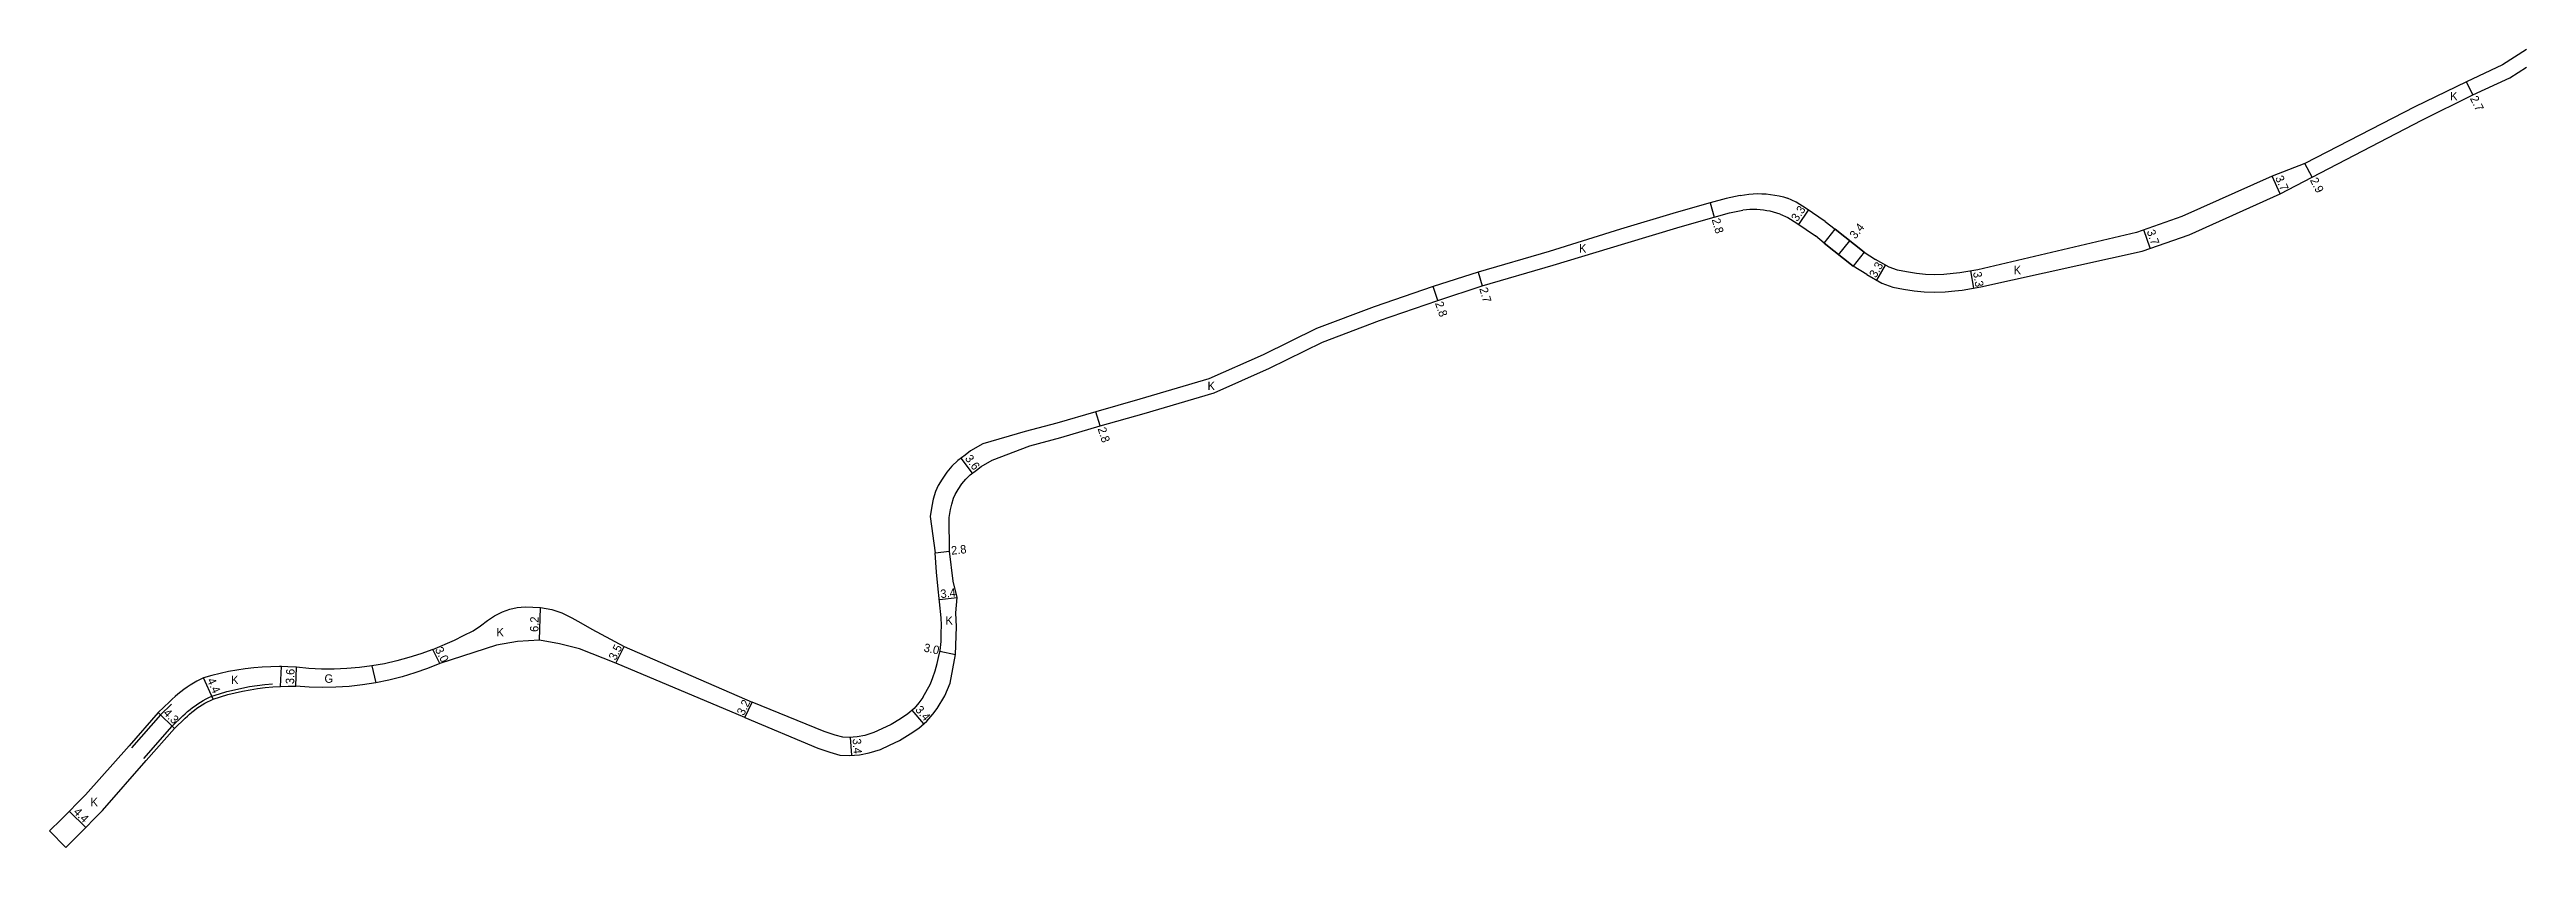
# Model space of a CAD drawing. Header units: metres. Extents: x 0 to 4000, y -96000 to -93000.
# Drawn here: x 330.4 to 800, y -94066.5 to -93915.4 of the extents above; entities that cross this region are included whole.
import ezdxf

# ---------------------------------------------------------------- set-up
doc = ezdxf.new("R2010")
doc.units = ezdxf.units.M
doc.header["$LTSCALE"] = 2.5
for name, color, linetype in [('幅員', 7, 'Continuous'), ('歩道・分離帯・安全施設', 7, 'Continuous'), ('舗装', 7, 'Continuous'), ('道路', 7, 'Continuous')]:
    doc.layers.add(name, color=color, linetype=linetype)
doc.styles.get("Standard").update_dxf_attribs({"font": ''})
doc.styles.get('Standard').set_extended_font_data('@MS PGothic')

msp = doc.modelspace()

# ---------------------------------------------------------------- texts
at = {"layer": '幅員'}
for s, rotation, p in [('2.7', 296.5081, (789.25, -93924.65)), ('3.7', 294.1684, (752.32, -93939.7)), ('2.9', 297.4751, (758.91, -93940.15)), ('3.3', 55.9676, (661.78, -93948.09)), ('2.8', 285.7465, (645.52, -93947.6)), ('3.4', 51.601, (672.78, -93951.39)), ('3.7', 289.3997, (727.98, -93949.84)), ('3.3', 60.4226, (676.67, -93958.75)), ('3.3', 279.488, (695.06, -93957.6)), ('2.8', 289.121, (593.04, -93963.44)), ('2.7', 286.374, (601.45, -93960.7)), ('2.8', 287.6909, (529.09, -93987.22)), ('3.6', 306.733, (503.87, -93992.88)), ('2.8', 6.0505, (501.41, -94011.09)), ('3.4', 6.069, (499.38, -94019.31)), ('6.2', 88.5234, (423.07, -94025.72)), ('3.0', 296.8725, (403.43, -94029.05)), ('3.5', 63.5917, (437.73, -94031.21)), ('3.0', 347.9913, (496.04, -94029.4)), ('3.6', 87.8825, (376.75, -94035.62)), ('4.4', 294.1648, (360.22, -94034.85)), ('3.2', 64.7878, (462.04, -94041.66)), ('4.3', 316.2329, (351.84, -94041.24)), ('3.4', 310.5501, (494.43, -94040.51)), ('3.4', 274.369, (482.63, -94045.95)), ('4.4', 315.5984, (334.81, -94059.95))]:
    msp.add_text(s, height=1.6, rotation=rotation, dxfattribs=at).set_placement(p)
at = {"layer": '舗装'}
for s, p in [('K', (785.54, -93925.01)), ('K', (620.36, -93953.86)), ('K', (702.77, -93957.95)), ('K', (549.95, -93979.89)), ('K', (500.27, -94024.33)), ('K', (415.14, -94026.56)), ('K', (364.81, -94035.59)), ('G', (382.52, -94035.34)), ('K', (338.16, -94058.72))]:
    msp.add_text(s, height=1.6, dxfattribs=at).set_placement(p)

# ---------------------------------------------------------------- linework, layer by layer
at = {"layer": '幅員'}
for points in [[(789.86, -93923.96), (788.65, -93921.54)], [(753.28, -93942.73), (751.76, -93939.35)], [(759.35, -93939.57), (758.01, -93937)], [(645.26, -93944.43), (646.02, -93947.12)], [(662.06, -93948.56), (663.91, -93945.82)], [(728.68, -93953.05), (727.45, -93949.57)], [(669.58, -93954.28), (671.71, -93951.6)], [(601.23, -93957.58), (601.99, -93960.17)], [(676.84, -93959.09), (678.47, -93956.22)], [(695.21, -93960.59), (694.67, -93957.33)], [(593.61, -93962.9), (592.69, -93960.26)], [(529.6, -93986.67), (528.74, -93984)], [(505.39, -93995.65), (503.24, -93992.77)], [(498.27, -94010.74), (501.05, -94010.44)], [(499.1, -94019.54), (502.48, -94019.18)], [(423.31, -94027.29), (423.47, -94021.09)], [(404.41, -94031.68), (403.05, -94029.01)], [(437.75, -94031.6), (439.31, -94028.47)], [(499.2, -94029.37), (502.14, -94029.99)], [(377.06, -94036), (377.2, -94032.4)], [(361.41, -94038.43), (359.61, -94034.41)], [(350.97, -94041), (354.08, -94043.98)], [(462.23, -94041.92), (463.59, -94039.03)], [(496.17, -94043.1), (493.96, -94040.52)], [(482.49, -94049.07), (482.23, -94045.68)], [(337.25, -94062.76), (334.1, -94059.68)]]:
    msp.add_lwpolyline(points, dxfattribs=at)
at = {"layer": '歩道・分離帯・安全施設'}
for points in [[(348.29, -94049.69), (353.64, -94043.57), (355.68, -94041.63), (356.11, -94041.22), (356.56, -94040.81), (357.03, -94040.42), (357.5, -94040.04), (358, -94039.68), (358.5, -94039.34), (359.01, -94039.01), (359.54, -94038.7), (360.07, -94038.41), (360.62, -94038.14), (361.19, -94037.87), (362.61, -94037.41), (364.02, -94037.01), (365.44, -94036.65), (366.88, -94036.33), (368.32, -94036.06), (369.77, -94035.84), (371.22, -94035.66), (372.67, -94035.52)], [(353.54, -94039.38), (351.4, -94041.42), (345.96, -94047.65)]]:
    msp.add_lwpolyline(points, dxfattribs=at)
at = {"layer": '舗装'}
for points in [[(374.17, -94036.04), (374.39, -94032.28)], [(391.52, -94032.14), (392.26, -94035.35)]]:
    msp.add_lwpolyline(points, dxfattribs=at)
at = {"layer": '道路'}
for points in [[(800, -93915.4), (795.46, -93918.3), (788.65, -93921.54)], [(788.65, -93921.54), (778.83, -93926.22), (758.01, -93937), (751.76, -93939.35)], [(789.86, -93923.96), (796.84, -93920.74), (800, -93918.73)], [(753.28, -93942.73), (759.35, -93939.57), (780.16, -93928.8), (789.86, -93923.96)], [(751.76, -93939.35), (734.65, -93947.03), (726.09, -93950.04), (695.99, -93957.11)], [(650.93, -93943.06), (648.27, -93943.58), (645.26, -93944.43), (638.76, -93946.26), (628.22, -93949.45), (614.69, -93953.62)], [(650.93, -93943.06), (651.74, -93942.91), (652.56, -93942.8), (653.38, -93942.72), (654.21, -93942.69), (655.04, -93942.7), (655.86, -93942.74), (656.68, -93942.83), (657.5, -93942.95), (658.31, -93943.12), (659.11, -93943.32), (659.9, -93943.56)], [(667.04, -93947.94), (663.46, -93945.52), (661.53, -93944.31), (659.9, -93943.56)], [(696.53, -93960.37), (727.12, -93953.6), (736.02, -93950.47), (753.28, -93942.73)], [(615.45, -93956.21), (629.05, -93952.13), (639.54, -93948.95), (646.02, -93947.12), (648.92, -93946.3), (651.46, -93945.81)], [(658.52, -93946.55), (657.9, -93946.36), (657.27, -93946.19), (656.64, -93946.04), (656, -93945.92), (655.36, -93945.83), (654.71, -93945.76), (654.06, -93945.72), (653.41, -93945.7), (652.76, -93945.71), (652.11, -93945.75), (651.46, -93945.81)], [(658.52, -93946.55), (659.95, -93947.22), (661.65, -93948.29), (665.19, -93950.68)], [(667.04, -93947.94), (668.96, -93949.42), (674.45, -93953.77), (676.59, -93955.16)], [(674.45, -93953.77), (668.96, -93949.42)], [(668.96, -93949.42), (674.45, -93953.77)], [(614.69, -93953.62), (601.23, -93957.58), (592.69, -93960.26)], [(674.96, -93958.03), (672.32, -93956.45), (666.84, -93952.1), (665.19, -93950.68)], [(666.84, -93952.1), (672.32, -93956.45)], [(672.32, -93956.45), (666.84, -93952.1)], [(593.61, -93962.9), (601.99, -93960.17), (615.45, -93956.21)], [(674.96, -93958.03), (677.77, -93959.62), (679.85, -93960.38), (681.88, -93960.77), (683.89, -93961.08), (685.82, -93961.3), (687.83, -93961.36), (689.76, -93961.27), (691.62, -93961.1), (693, -93960.96), (696.53, -93960.37)], [(695.99, -93957.11), (692.56, -93957.69), (691.29, -93957.81), (689.53, -93957.98), (687.8, -93958.05), (686.05, -93958.01), (684.34, -93957.81), (682.45, -93957.52), (680.73, -93957.19), (679.15, -93956.62), (676.59, -93955.16)], [(592.69, -93960.26), (581.56, -93964.11), (570.6, -93968.25), (560.48, -93973.21), (550.21, -93977.77), (537.13, -93981.65)], [(537.93, -93984.33), (551.18, -93980.4), (561.66, -93975.75), (571.71, -93970.83), (582.52, -93966.75), (593.61, -93962.9)], [(537.13, -93981.65), (528.74, -93984), (521.37, -93986.17), (515.39, -93987.77), (507.32, -93990.08)], [(509.12, -93993.2), (516.23, -93990.45), (522.12, -93988.87), (529.6, -93986.67), (537.93, -93984.33)], [(507.32, -93990.08), (505.01, -93991.41), (503.96, -93992.23), (502.63, -93993.23), (501.49, -93994.31), (500.49, -93995.46), (499.63, -93996.79), (498.88, -93997.97), (498.37, -93999.14), (497.94, -94000.57), (497.66, -94001.87), (497.36, -94003.85), (498.27, -94010.74)], [(501.05, -94010.44), (500.97, -94004.04), (501.2, -94002.52), (501.43, -94001.48), (501.76, -94000.38), (502.07, -93999.66), (502.66, -93998.73), (503.38, -93997.63), (504.1, -93996.8), (504.95, -93995.98), (506.14, -93995.09), (507.03, -93994.4), (509.12, -93993.2)], [(495.99, -94038.14), (497.42, -94035.51), (497.83, -94034.35), (498.3, -94033.08), (498.68, -94031.68), (498.96, -94030.52), (499.23, -94029.24), (499.41, -94027.52), (499.47, -94025.97), (499.51, -94024.43), (499.46, -94023.01), (498.83, -94016.99), (498.56, -94014.41), (498.4, -94012.57), (498.27, -94010.74)], [(498.68, -94040.23), (500.14, -94037.82), (501.15, -94035.42), (502.14, -94029.99), (502.34, -94024.76), (502.21, -94022.11), (502.48, -94019.18), (501.71, -94016.07), (501.05, -94010.44)], [(403.05, -94029.01), (407.15, -94027.25), (408.86, -94026.4), (410.68, -94025.48), (412.07, -94024.56), (413.41, -94023.55), (414.78, -94022.65), (416.29, -94021.88), (417.63, -94021.42), (419.07, -94021.09), (420.58, -94020.98), (423.47, -94021.09), (425.62, -94021.48), (427.51, -94022.12), (429.42, -94023.02), (431.14, -94023.97), (433.23, -94025.2), (434.96, -94026.13), (439.31, -94028.47), (463.59, -94039.03)], [(403.05, -94029.01), (400.81, -94029.84), (398.53, -94030.57), (396.22, -94031.2), (393.88, -94031.73), (391.52, -94032.14), (389.15, -94032.45), (386.76, -94032.66), (384.37, -94032.75), (381.97, -94032.74), (379.58, -94032.63), (377.2, -94032.4)], [(462.23, -94041.92), (437.75, -94031.6), (430.9, -94028.89), (427.08, -94027.95), (423.31, -94027.29), (419.14, -94027.49), (415.16, -94028.22), (404.41, -94031.68)], [(377.2, -94032.4), (375.58, -94032.31), (374.39, -94032.28), (373.96, -94032.27), (372.34, -94032.3), (370.73, -94032.37), (369.11, -94032.5), (367.51, -94032.68), (365.91, -94032.92), (364.31, -94033.22), (362.73, -94033.56), (361.16, -94033.96), (359.61, -94034.41)], [(404.41, -94031.68), (402.05, -94032.64), (399.65, -94033.48), (397.22, -94034.22), (394.75, -94034.84), (392.26, -94035.35), (389.75, -94035.74), (387.22, -94036.02), (384.69, -94036.19), (382.14, -94036.24), (379.6, -94036.18), (377.06, -94036)], [(353.13, -94038.95), (350.97, -94041), (345.51, -94047.26)], [(359.61, -94034.41), (358.96, -94034.73), (358.31, -94035.06), (357.68, -94035.41), (357.06, -94035.79), (356.46, -94036.18), (355.87, -94036.59), (355.29, -94037.03), (354.72, -94037.48), (354.18, -94037.95), (353.64, -94038.44), (353.13, -94038.95)], [(356.09, -94042.06), (356.52, -94041.66), (356.95, -94041.26), (357.4, -94040.88), (357.87, -94040.52), (358.34, -94040.17), (358.83, -94039.84), (359.33, -94039.52), (359.83, -94039.22), (360.35, -94038.94), (360.88, -94038.68), (361.41, -94038.43)], [(361.41, -94038.43), (362.79, -94037.99), (364.18, -94037.59), (365.58, -94037.23), (367, -94036.92), (368.42, -94036.65), (369.85, -94036.43), (371.28, -94036.26), (372.73, -94036.12), (374.17, -94036.04), (375.62, -94035.99), (377.06, -94036)], [(495.99, -94038.14), (495.21, -94039.15), (494.32, -94040.2), (493.15, -94041.2), (491.73, -94042.15), (489.93, -94043.24), (488.2, -94044.05), (486.67, -94044.78), (484.99, -94045.31), (483.51, -94045.58), (481.98, -94045.7), (480.78, -94045.66), (479.37, -94045.25), (477.25, -94044.55), (463.59, -94039.03)], [(348.74, -94050.09), (354.08, -94043.98), (356.09, -94042.06)], [(462.23, -94041.92), (476.08, -94047.75), (478.36, -94048.5), (480.25, -94049.04), (482.06, -94049.1), (483.94, -94048.96), (485.81, -94048.62), (487.92, -94047.95), (489.65, -94047.13), (491.54, -94046.25), (493.56, -94045.02), (495.21, -94043.92), (496.74, -94042.61), (497.86, -94041.29), (498.68, -94040.23)], [(345.51, -94047.26), (337.18, -94056.54), (332.6, -94061.22), (330.39, -94063.38)], [(333.47, -94066.52), (335.71, -94064.33), (340.42, -94059.52), (348.74, -94050.09)], [(330.39, -94063.38), (333.47, -94066.52)]]:
    msp.add_lwpolyline(points, dxfattribs=at)
msp.add_lwpolyline([(674.45, -93953.77), (672.32, -93956.45), (666.84, -93952.1), (668.96, -93949.42)], close=True, dxfattribs=at)

msp.set_redraw_order([(e.dxf.handle, doc.entitydb.next_handle()) for e in msp.query("TEXT MTEXT ATTDEF DIMENSION ARC_DIMENSION")])  # texts and dimensions are drawn at this point

doc.saveas('drawing.dxf')
